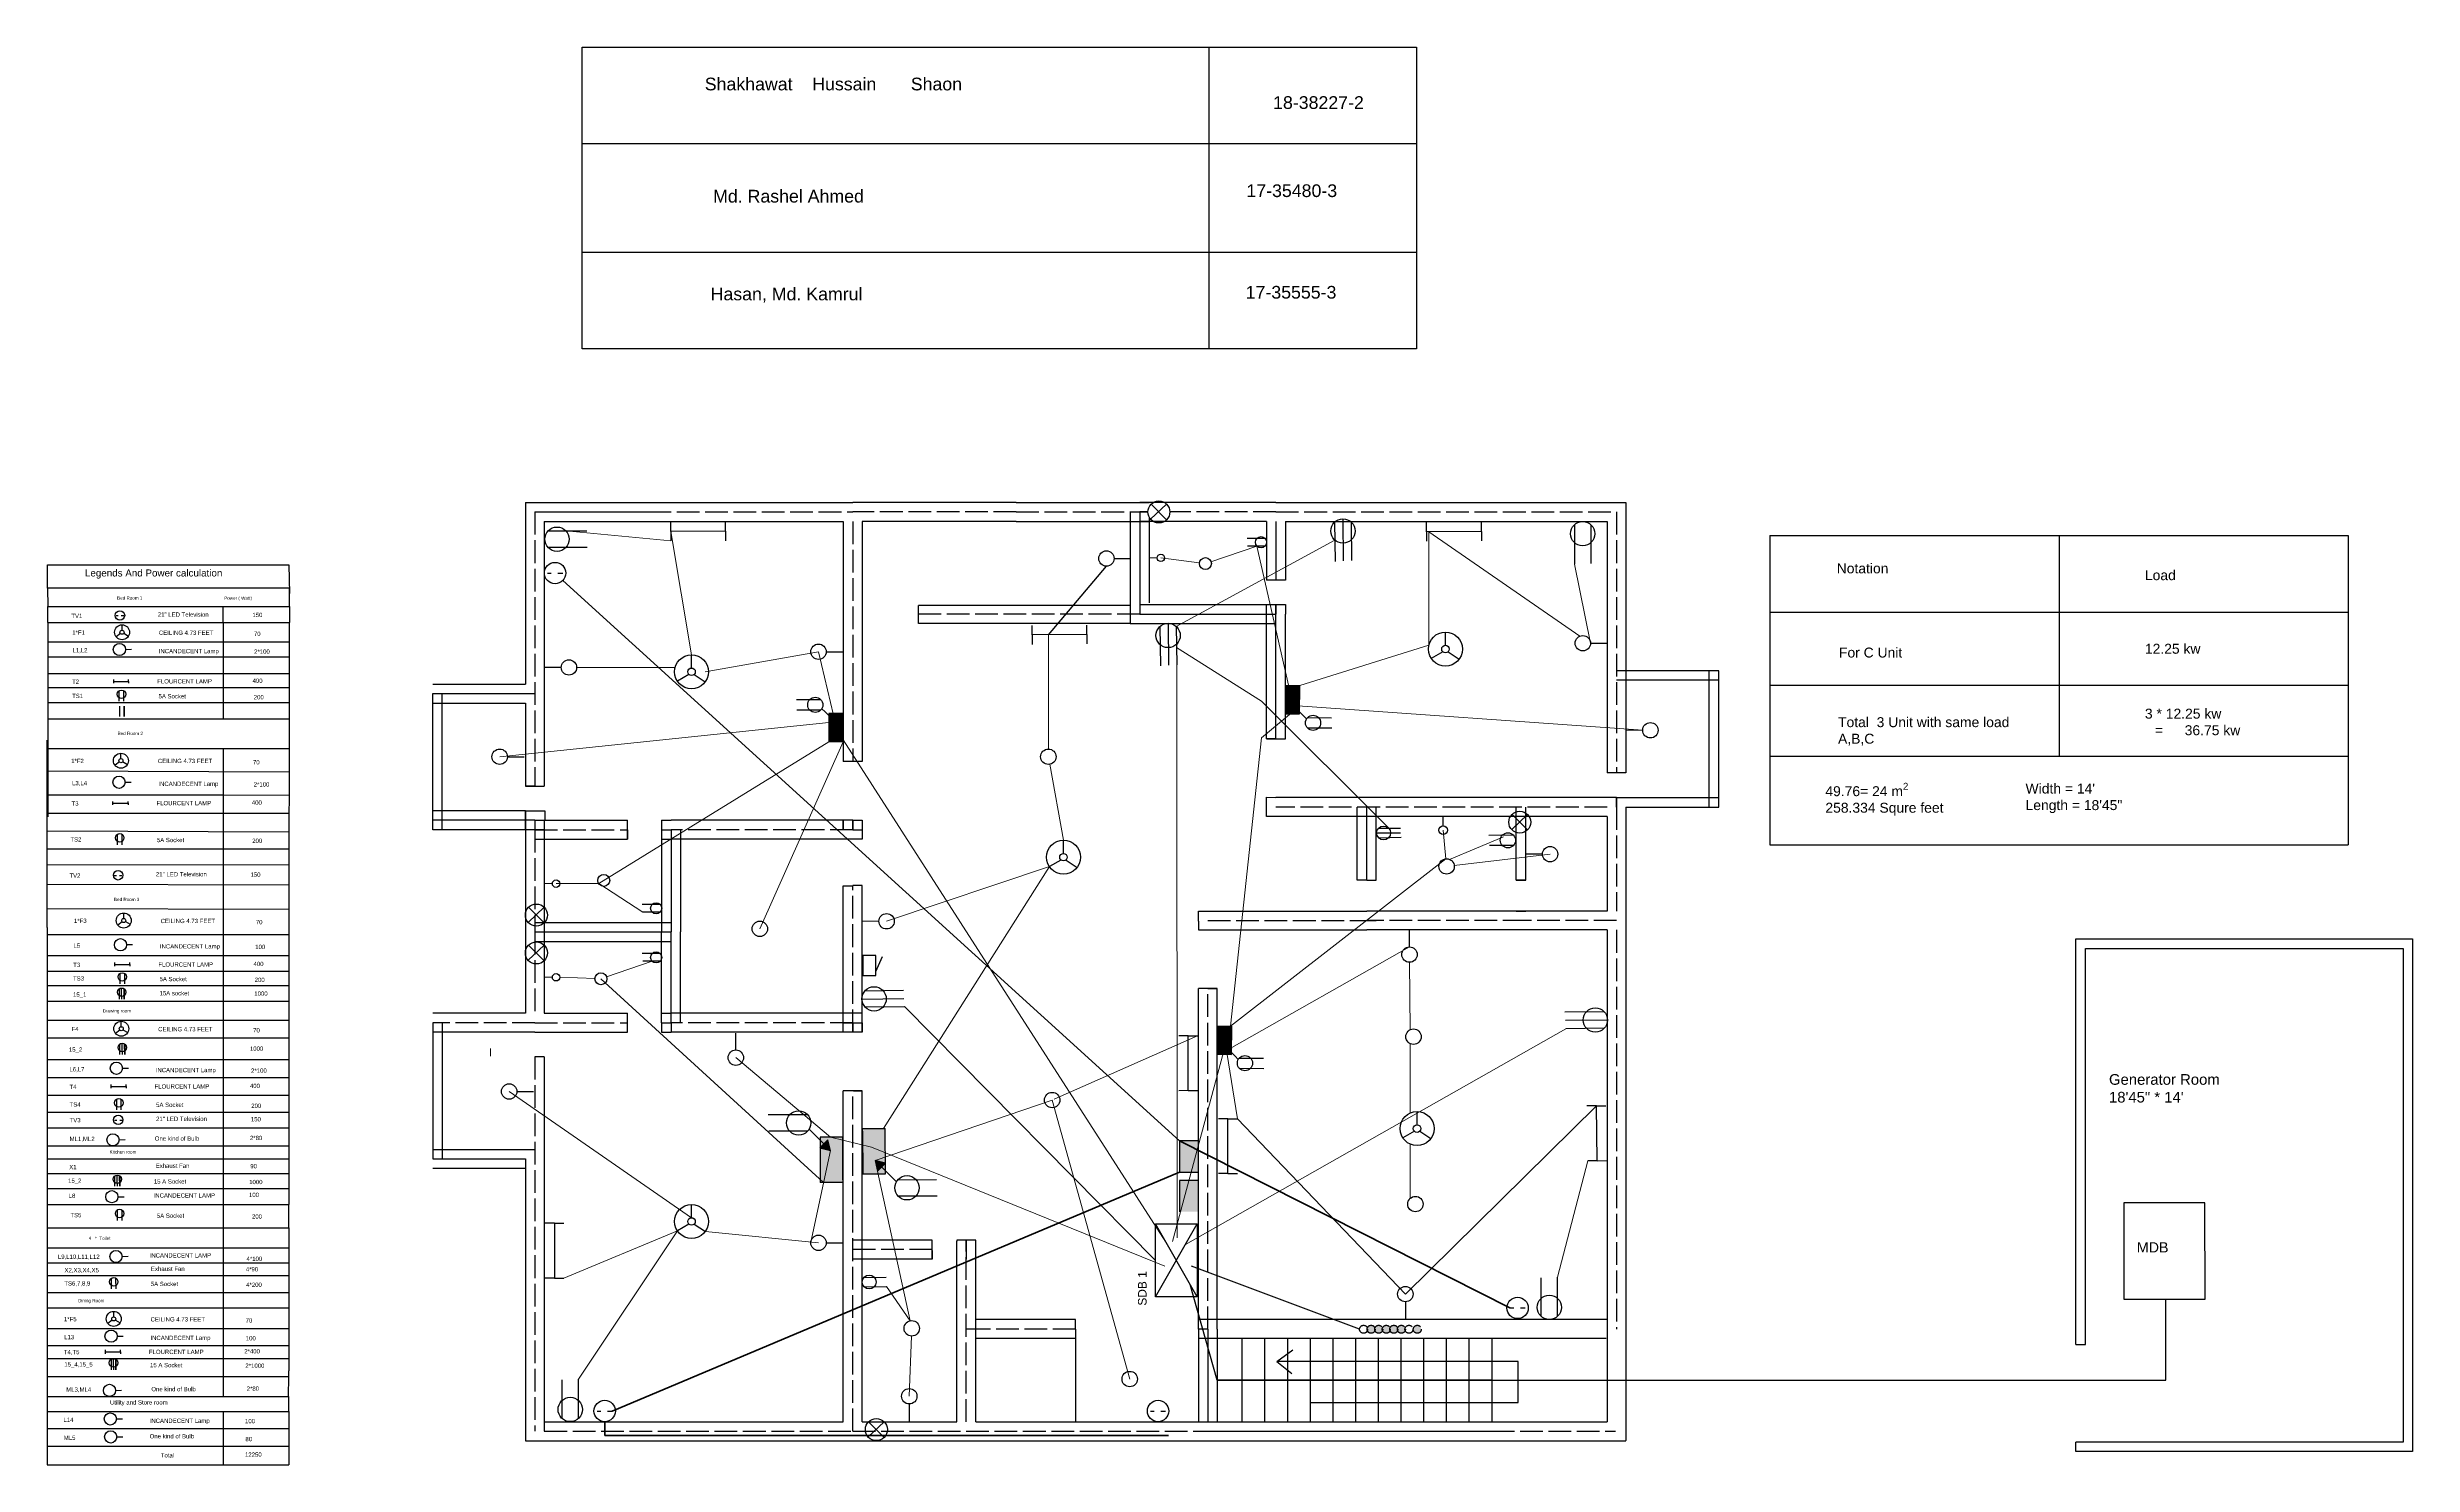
# Model space of a CAD drawing. Header units: inches. Extents: x 391 to 1641, y 213 to 963.
import ezdxf

# ---------------------------------------------------------------- set-up
doc = ezdxf.new("R2010")
doc.units = ezdxf.units.IN
doc.header["$MEASUREMENT"] = 0
doc.linetypes.add('ACAD_ISO02W100', pattern=[15, 12, -3])
doc.linetypes.add('ACAD_ISO11W100', pattern=[33, 12, -3, 12, -3, 0, -3])
for name, color, linetype, lineweight in [('cable tv and telephone wiring', 141, 'Continuous', 50), ('Heavy load wiring', 2, 'Continuous', 5), ('Layer5', 161, 'ACAD_ISO11W100', 30), ('Light load wiring', 1, 'Continuous', 5), ('SDB-SB wiring', 5, 'Continuous', 5)]:
    doc.layers.add(name, color=color, linetype=linetype, lineweight=lineweight)
doc.styles.get("Standard").update_dxf_attribs({"font": 'arial.ttf'})

msp = doc.modelspace()

# ---------------------------------------------------------------- hatches: boundary and pattern name
at = {"true_color": 0x939598}
h = msp.add_hatch(color=252, dxfattribs=at)
h.dxf.hatch_style = 1
h.paths.add_polyline_path([(1045.2, 610.2), (1052.7, 610.1), (1052.8, 625.1), (1052.2, 625.1), (1045.3, 625.2), (1045.3, 624.2)])
at = {"true_color": 0x000000}
h = msp.add_hatch(color=18, dxfattribs=at)
h.dxf.hatch_style = 1
h.paths.add_polyline_path([(1050.2, 611.1), (1052.8, 613.6), (1049.3, 614.6)])
h = msp.add_hatch(color=18, dxfattribs=at)
h.dxf.hatch_style = 1
h.paths.add_polyline_path([(806.3, 609.4), (803.8, 606.9), (807.3, 605.9)])
at = {"true_color": 0x939598}
h = msp.add_hatch(color=252, dxfattribs=at)
h.dxf.hatch_style = 1
h.paths.add_polyline_path([(811.3, 610.4), (803.9, 610.3), (803.9, 595.4), (804.6, 595.4), (811.4, 595.4), (811.4, 596.4)])
h = msp.add_hatch(color=252, dxfattribs=at)
h.dxf.hatch_style = 1
h.paths.add_polyline_path([(1009.2, 430.2), (1016.7, 430.1), (1016.8, 445.1), (1016.2, 445.1), (1009.3, 445.2), (1009.3, 444.2)])
at = {"true_color": 0x000000}
h = msp.add_hatch(color=18, dxfattribs=at)
h.dxf.hatch_style = 1
h.paths.add_polyline_path([(1014.2, 431.1), (1016.8, 433.6), (1013.3, 434.6)])
at = {"true_color": 0x939598}
h = msp.add_hatch(color=252, dxfattribs=at)
h.dxf.hatch_style = 1
h.paths.add_polyline_path([(821.8, 367), (833.8, 367), (833.7, 391), (832.7, 391), (821.7, 391), (821.7, 389.5)])
at = {"true_color": 0x000000}
h = msp.add_hatch(color=18, dxfattribs=at)
h.dxf.hatch_style = 1
h.paths.add_polyline_path([(799.2, 380.8), (804.8, 379.4), (803.3, 384.9)])
at = {"true_color": 0x939598}
h = msp.add_hatch(color=252, dxfattribs=at)
h.dxf.hatch_style = 1
h.paths.add_polyline_path([(811.3, 386.4), (799.3, 386.4), (799.3, 362.4), (800.3, 362.4), (811.3, 362.4), (811.3, 363.9)])
at = {"true_color": 0x7aafdf}
h = msp.add_hatch(color=143, dxfattribs=at)
h.dxf.hatch_style = 1
h.paths.add_polyline_path([(999.3, 384.4), (989.3, 384.4), (989.3, 367.9), (999.3, 367.9)])
at = {"true_color": 0x000000}
h = msp.add_hatch(color=18, dxfattribs=at)
h.dxf.hatch_style = 1
h.paths.add_polyline_path([(833.9, 372.6), (828.3, 374.1), (829.8, 368.5)])
at = {"true_color": 0x727430}
h = msp.add_hatch(color=67, dxfattribs=at)
h.dxf.hatch_style = 1
h.paths.add_polyline_path([(989.3, 346.9), (999.3, 346.9), (999.3, 363.4), (989.3, 363.4)])
at = {"layer": 'Layer5', "true_color": 0xf8991e}
h = msp.add_hatch(color=30, dxfattribs=at)
h.dxf.hatch_style = 1
h.paths.add_polyline_path([(1092.6, 284.8, -0.843039), (1088.5, 284.1, -0.843039), (1084.4, 284.8, -0.843039), (1088.5, 285.5, -0.843039)], flags=16)
h.paths.add_polyline_path([(1084.4, 284.8, -0.843039), (1088.5, 285.5, -0.707107), (1092.5, 285.5, -0.843039), (1096.6, 284.8, -0.843039), (1092.5, 284.1, -0.707107), (1088.5, 284.1, -0.843039)])
h.paths.add_polyline_path([(1092.5, 284.1, -0.843039), (1088.4, 284.8, -0.843039), (1092.5, 285.5, -0.707107), (1096.5, 285.5, -0.843039), (1100.6, 284.8, -0.843039), (1096.5, 284.1, -0.707107)])
h.paths.add_polyline_path([(1092.4, 284.8, -0.843039), (1096.5, 285.5, -0.707107), (1100.5, 285.5, -0.843039), (1104.6, 284.8, -0.843039), (1100.5, 284.1, -0.707107), (1096.5, 284.1, -0.843039)])
h.paths.add_polyline_path([(1108.6, 284.8, -0.843039), (1104.5, 284.1, -0.707107), (1100.5, 284.1, -0.843039), (1096.4, 284.8, -0.843039), (1100.5, 285.5, -0.707107), (1104.5, 285.5, -0.843039)])
h.paths.add_polyline_path([(1100.4, 284.8, -0.843039), (1104.5, 285.5, -0.707107), (1108.5, 285.5, -0.843039), (1112.6, 284.8, -0.843039), (1108.5, 284.1, -0.707107), (1104.5, 284.1, -0.843039)])
h.paths.add_polyline_path([(1104.4, 284.8, -0.843039), (1108.5, 285.5, -0.843039), (1112.6, 284.8, -0.843039), (1108.5, 284.1, -0.843039)], flags=16)
h.paths.add_polyline_path([(1112.8, 284.8, 1), (1117, 284.8, 1)])

# ---------------------------------------------------------------- linework, layer by layer
at = {"color": 85, "true_color": 0x58ba48}
for p, q in [((673.5, 803.2), (673.5, 962.6)), ((1114.5, 962.6), (1114.5, 803.2)), ((1114.5, 803.2), (673.5, 803.2))]:
    msp.add_line(p, q, dxfattribs=at)
at = {"color": 3}
for p, q in [((673.5, 962.6), (1114.5, 962.6)), ((1004.8, 962.6), (1004.8, 803.2)), ((673.5, 911.7), (1114.5, 911.7)), ((673.5, 854.3), (1114.5, 854.3))]:
    msp.add_line(p, q, dxfattribs=at)
for p, q in [((643.5, 721.9), (643.5, 625.9)), ((643.5, 721.9), (816.5, 721.9)), ((648.5, 716.9), (720.5, 716.9)), ((902.9, 721.9), (816.5, 721.9)), ((902.9, 721.9), (973.2, 721.9)), ((902.9, 721.9), (973.2, 721.9)), ((963.2, 716.9), (963.2, 657.9)), ((1040.2, 721.9), (968.2, 721.9)), ((968.2, 716.9), (968.2, 668.9)), ((973.2, 714.1), (973.2, 668.9)), ((982.4, 721.1), (973.9, 713.1)), ((974.2, 721.1), (982.4, 712.8)), ((1040.2, 721.9), (1220.2, 721.9)), ((1040.2, 721.9), (1225.2, 721.9)), ((1075.5, 713.2), (1075.8, 691.1)), ((1225.2, 721.9), (1225.2, 578.9)), ((653.5, 711.9), (653.5, 571.9)), ((653.5, 711.9), (811.5, 711.9)), ((655.5, 706.9), (675.9, 706.9)), ((720.3, 706.6), (720.3, 711.6)), ((749.3, 706.7), (720.3, 706.6)), ((720.3, 706.6), (720.3, 701.6)), ((749.3, 706.7), (749.3, 711.7)), ((749.3, 706.7), (749.3, 701.7)), ((811.5, 711.9), (811.5, 584.9)), ((821.5, 711.9), (821.5, 584.9)), ((902.9, 711.9), (821.5, 711.9)), ((902.9, 711.9), (821.5, 711.9)), ((902.9, 711.9), (821.5, 711.9)), ((902.9, 711.9), (821.5, 711.9)), ((902.9, 711.9), (973.2, 711.9)), ((1035.2, 711.9), (968.2, 711.9)), ((1034.4, 702.9), (1024.9, 702.9)), ((1035.2, 711.9), (1035.2, 680.9)), ((1040.2, 711.9), (1040.2, 680.9)), ((1045.2, 711.9), (1045.2, 680.9)), ((1045.2, 711.9), (1215.2, 711.9)), ((1071.2, 711.5), (1071.5, 690.7)), ((1079.9, 711.6), (1080.1, 691.2)), ((1119.8, 706.4), (1119.8, 711.4)), ((1148.8, 706.6), (1119.8, 706.4)), ((1119.8, 706.4), (1119.8, 701.4)), ((1148.8, 706.6), (1148.8, 711.6)), ((1148.8, 706.6), (1148.8, 701.6)), ((1198, 710.1), (1198, 689.3)), ((1206.6, 710.1), (1206.7, 689.7)), ((1215.2, 711.9), (1215.2, 578.9)), ((1301.3, 704.4), (1606.9, 704.4)), ((1301.3, 704.4), (1301.3, 540.9)), ((1454.1, 704.4), (1454.1, 587.8)), ((1606.9, 704.4), (1606.9, 540.9)), ((390.9, 676.6), (390.9, 688.9)), ((390.9, 688.9), (518.4, 688.9)), ((518.4, 688.9), (518.8, 673.8)), ((655.4, 698.2), (676.2, 698.2)), ((954.7, 692.3), (963.5, 692.3)), ((977.4, 692.6), (973.2, 692.5)), ((1034.4, 698.9), (1025.1, 698.9)), ((518.8, 676.6), (390.9, 676.6)), ((390.9, 676.6), (391, 666.9)), ((518.8, 666.9), (518.8, 676.6)), ((655.2, 684.6), (657.2, 684.6)), ((660.7, 684.6), (663.2, 684.6)), ((1040.2, 680.9), (1035.2, 680.9)), ((1040.2, 680.9), (1040.2, 680.9)), ((1040.2, 680.9), (1040.2, 680.9)), ((1045.2, 680.9), (1040.2, 680.9)), ((391, 658.5), (391, 666.9)), ((391, 666.9), (518.8, 666.9)), ((483.8, 658.5), (483.8, 666.9)), ((518.8, 666.9), (518.8, 658.5)), ((963.2, 667.4), (851.3, 667.4)), ((851.3, 662.9), (851.3, 667.4)), ((851.3, 657.9), (851.3, 662.9)), ((968.2, 668.9), (968.2, 662.9)), ((968.2, 667.9), (1035.2, 667.9)), ((968.2, 667.9), (1035.2, 667.9)), ((968.2, 662.9), (1040.2, 662.9)), ((1035.2, 662.9), (1035.2, 667.9)), ((1035.2, 667.9), (1045.2, 667.9)), ((1035.2, 596.9), (1035.2, 662.9)), ((1035.2, 596.9), (1035.2, 662.9)), ((1040.2, 667.9), (1040.2, 662.9)), ((1040.2, 662.9), (1040.2, 667.9)), ((1040.2, 596.9), (1040.2, 662.9)), ((1045.2, 667.9), (1045.2, 662.9)), ((1045.2, 596.9), (1045.2, 662.9)), ((1301.3, 664), (1606.9, 664)), ((391, 658.5), (518.7, 658.5)), ((391, 658.5), (391, 559.7)), ((427.2, 662.1), (428.3, 662.1)), ((429.4, 652.7), (427.2, 650.9)), ((429.9, 662.1), (431.2, 662.1)), ((430.3, 654.4), (430.3, 657.3)), ((431.2, 652.8), (433.7, 651.3)), ((483.8, 658.5), (483.8, 607.4)), ((518.7, 658.5), (518.7, 585.7)), ((963.2, 657.9), (851.3, 657.9)), ((911.3, 651.9), (911.3, 656.9)), ((940.3, 652.1), (911.3, 651.9)), ((911.3, 651.9), (911.3, 646.9)), ((940.3, 652.1), (940.3, 657.1)), ((940.3, 652.1), (940.3, 647.1)), ((963.2, 657.9), (1040.2, 657.9)), ((978.9, 656.3), (979.1, 635.5)), ((983.2, 658), (983.4, 635.9)), ((987.5, 656.4), (987.8, 636)), ((1129.8, 646.4), (1129.8, 653.4)), ((391, 648.3), (518.7, 648.3)), ((518.7, 640.1), (391, 640.1)), ((391, 640.1), (391, 631.5)), ((432.1, 644.2), (435.3, 644.3)), ((731.3, 634.4), (731.3, 641.4)), ((802.4, 643), (811.3, 643)), ((1128.4, 643), (1122.3, 639.5)), ((1131.2, 643), (1137, 639.1)), ((1206.4, 647.5), (1215.3, 647.5)), ((391, 631.5), (518.7, 631.5)), ((425.9, 626.4), (425.9, 628.3)), ((425.9, 627.3), (433.8, 627.3)), ((433.8, 627.3), (433.8, 628.3)), ((433.8, 627.3), (433.8, 626.4)), ((594.5, 625.9), (643.5, 625.9)), ((662.4, 634.7), (653.6, 634.6)), ((729.9, 631), (723.8, 627.5)), ((732.7, 631), (738.5, 627.1)), ((1045.3, 624.2), (1045.3, 625.2)), ((1045.3, 625.2), (1052.2, 625.1)), ((1052.2, 625.1), (1052.8, 625.1)), ((1274.2, 632.9), (1220.2, 632.9)), ((1274.2, 627.9), (1220.2, 627.9)), ((1269.2, 560.9), (1269.2, 632.9)), ((1274.2, 560.9), (1274.2, 632.9)), ((1301.3, 625.3), (1606.9, 625.3)), ((518.7, 623.9), (391, 623.9)), ((391, 623.9), (391, 616.2)), ((391, 616.2), (518.7, 616.2)), ((428.6, 622.3), (428.6, 616.9)), ((428.9, 614.3), (428.9, 608.8)), ((431.2, 622.4), (431.3, 622.4)), ((431.3, 616.9), (431.2, 622.4)), ((431.5, 614.3), (431.5, 608.8)), ((431.5, 608.8), (431.5, 614.3)), ((518.7, 616.2), (518.7, 607.4)), ((594.5, 548.9), (594.5, 620.9)), ((594.5, 620.9), (648.5, 620.9)), ((594.5, 615.9), (643.5, 615.9)), ((599.5, 548.9), (599.5, 620.9)), ((643.5, 615.9), (643.5, 571.9)), ((799.7, 617.6), (786.7, 617.6)), ((801.9, 611.3), (800.2, 612.9)), ((1045.3, 624.2), (1045.2, 610.2)), ((1052.7, 610.1), (1052.8, 625.1)), ((518.7, 607.4), (391, 607.4)), ((391, 607.4), (391, 599.4)), ((799.7, 612.2), (786.9, 612.2)), ((805.1, 608.1), (801.9, 611.3)), ((811.3, 610.4), (803.9, 610.3)), ((803.9, 610.3), (803.9, 595.4)), ((811.4, 596.4), (811.3, 610.4)), ((1045.2, 610.2), (1052.7, 610.1)), ((1051.5, 612.4), (1054.7, 609.2)), ((1054.7, 609.2), (1056.3, 607.5)), ((1056.8, 602.8), (1069.8, 602.7)), ((1056.9, 608.2), (1069.6, 608.1)), ((1234.1, 601.5), (1225.2, 601.4)), ((390.8, 497.3), (390.8, 596.2)), ((518.7, 591.6), (391, 591.6)), ((391, 591.6), (391, 583)), ((429.7, 586.5), (429.7, 589.4)), ((483.8, 591.6), (483.8, 555.8)), ((804.6, 595.4), (803.9, 595.4)), ((811.4, 595.4), (804.6, 595.4)), ((811.4, 596.4), (811.4, 595.4)), ((1040.2, 596.9), (1035.2, 596.9)), ((1035.2, 596.9), (1045.2, 596.9)), ((1301.3, 587.8), (1606.9, 587.8)), ((391, 580), (518.6, 579.6)), ((428.9, 584.8), (426.6, 583)), ((430.6, 584.9), (433.1, 583.4)), ((518.7, 585.7), (518.5, 537.1)), ((633.9, 587.5), (642.8, 587.5)), ((821.5, 584.9), (811.5, 584.9)), ((1220.2, 578.9), (1215.2, 578.9)), ((1220.2, 578.9), (1220.2, 578.9)), ((1225.2, 578.9), (1220.2, 578.9)), ((1225.2, 578.9), (1225.2, 578.9)), ((391, 572.7), (391, 566)), ((391, 567.3), (483.8, 567.3)), ((425.5, 562), (425.5, 563.9)), ((425.5, 563), (433.5, 563)), ((431.9, 574.1), (435.1, 574.1)), ((433.5, 563), (433.5, 563.9)), ((433.5, 563), (433.5, 562)), ((483.8, 567.3), (518.6, 567.2)), ((648.5, 571.9), (643.5, 571.9)), ((643.5, 571.9), (653.5, 571.9)), ((648.5, 571.9), (648.5, 571.9)), ((1035.2, 555.9), (1035.2, 566.1)), ((1035.2, 566.1), (1040.2, 565.9)), ((1220.2, 565.9), (1040.2, 565.9)), ((1220.2, 565.9), (1220.2, 560.9)), ((1220.2, 565.9), (1274.2, 565.9)), ((1220.2, 560.9), (1220.2, 565.9)), ((1220.2, 560.9), (1220.2, 565.9)), ((391, 559.7), (391, 555.8)), ((391, 557.7), (483.8, 557.7)), ((483.8, 557.7), (518.6, 557.6)), ((483.8, 555.8), (483.8, 530.4)), ((643.5, 558.9), (594.5, 558.9)), ((648.5, 553.9), (594.5, 553.9)), ((643.5, 558.9), (643.5, 548.9)), ((643.5, 548.9), (643.5, 558.9)), ((643.5, 558.9), (653.7, 558.9)), ((648.5, 553.9), (648.5, 548.9)), ((648.5, 553.9), (697.5, 553.9)), ((653.5, 553.9), (653.5, 548.9)), ((653.5, 553.9), (653.5, 548.9)), ((653.7, 558.9), (653.7, 553.9)), ((697.5, 548.9), (697.5, 553.9)), ((715.5, 553.9), (720.5, 553.9)), ((715.5, 553.9), (715.5, 553.9)), ((715.5, 553.9), (715.5, 548.9)), ((816.5, 553.9), (720.5, 553.9)), ((811.5, 553.9), (811.5, 548.9)), ((811.5, 553.9), (811.5, 548.9)), ((811.5, 548.9), (811.5, 553.9)), ((816.5, 553.9), (816.5, 548.9)), ((816.5, 548.9), (816.5, 553.9)), ((816.5, 548.9), (816.5, 553.9)), ((816.5, 553.9), (821.5, 553.9)), ((821.5, 553.9), (821.5, 548.9)), ((1215.2, 555.9), (1035.2, 555.9)), ((1083.2, 522.2), (1083.2, 560.9)), ((1088.2, 522.2), (1088.2, 560.9)), ((1093.2, 522.2), (1093.2, 560.9)), ((1128.6, 550.9), (1128.6, 555.8)), ((1173.2, 557), (1164.8, 549)), ((1165, 557), (1173.2, 548.8)), ((1167.2, 522.2), (1167.2, 560.9)), ((1172.2, 522.2), (1172.2, 560.9)), ((1215.2, 555.9), (1215.2, 505.9)), ((1225.2, 560.9), (1225.2, 500.9)), ((1225.2, 560.9), (1274.2, 560.9)), ((390.8, 548.3), (518.5, 547.8)), ((518.5, 538.7), (390.8, 538.7)), ((427.7, 546.4), (427.7, 540.9)), ((430.3, 546.4), (430.4, 546.4)), ((430.4, 540.9), (430.3, 546.4)), ((648.5, 548.9), (594.5, 548.9)), ((643.5, 548.9), (643.5, 494.9)), ((648.5, 548.9), (643.5, 548.9)), ((653.5, 548.9), (648.5, 548.9)), ((648.5, 543.9), (697.5, 543.9)), ((653.5, 548.9), (653.5, 494.9)), ((697.5, 548.9), (697.5, 548.9)), ((697.5, 548.9), (697.5, 543.9)), ((697.5, 543.9), (697.5, 548.9)), ((715.5, 548.9), (720.5, 548.9)), ((715.5, 548.9), (715.5, 494.9)), ((715.5, 548.9), (715.5, 543.9)), ((715.5, 543.9), (720.5, 543.9)), ((720.5, 548.9), (720.5, 494.9)), ((821.5, 543.9), (720.5, 543.9)), ((725.5, 548.9), (725.5, 494.9)), ((816.5, 548.9), (821.5, 548.9)), ((821.5, 548.9), (821.5, 543.9)), ((927.9, 536.4), (927.9, 543.4)), ((1093.5, 547.2), (1106.1, 547.3)), ((1094.4, 549.7), (1106, 549.8)), ((1094.4, 544.7), (1106.3, 544.9)), ((1165.8, 546), (1152.8, 545.9)), ((1165.8, 540.6), (1153.1, 540.5)), ((1301.3, 540.9), (1606.9, 540.9)), ((390.8, 530.6), (518.5, 530.3)), ((483.8, 530.4), (483.8, 481.2)), ((518.5, 537.1), (518.4, 493.5)), ((926.5, 532.9), (920.5, 529.4)), ((929.4, 532.9), (935.2, 529)), ((1088.2, 522.2), (1088.2, 530.9)), ((1181.1, 536), (1172.2, 535.9)), ((390.8, 520.1), (518.4, 519.8)), ((426.2, 524.7), (427.3, 524.7)), ((428.9, 524.7), (430.2, 524.7)), ((657.8, 520.4), (653.5, 520.3)), ((811.5, 446.9), (811.5, 519.3)), ((811.5, 519.3), (816.5, 519.3)), ((821.5, 519.4), (816.5, 519.4)), ((821.5, 451.9), (821.5, 519.4)), ((1088.2, 522.2), (1083.2, 522.2)), ((1088.2, 522.2), (1088.2, 522.2)), ((1088.2, 522.2), (1093.2, 522.2)), ((1167.2, 522.2), (1172.2, 522.2)), ((1172.2, 522.2), (1167.2, 522.2)), ((390.8, 507.2), (518.4, 506.9)), ((430.4, 500.2), (428.1, 498.4)), ((431.2, 502), (431.2, 504.9)), ((432.2, 500.3), (434.6, 498.9)), ((653.5, 507.9), (645, 499.9)), ((645.2, 507.9), (653.5, 499.6)), ((714.8, 509.4), (705.3, 509.4)), ((714.8, 505.4), (705.5, 505.4)), ((830.4, 500.5), (821.5, 500.4)), ((999.2, 500.6), (999.2, 505.9)), ((999.2, 505.9), (1088.2, 505.9)), ((999.2, 500.6), (999.2, 495.9)), ((1083.2, 500.9), (1093.2, 500.9)), ((1172.2, 505.9), (1088.2, 505.9)), ((1167.2, 505.9), (1172.2, 505.9)), ((1215.2, 505.9), (1172.2, 505.9)), ((1225.2, 500.9), (1225.2, 284.9)), ((390.8, 497.3), (390.8, 493.5)), ((390.8, 493.5), (518.4, 493.5)), ((390.8, 493.5), (390.8, 454.8)), ((432.7, 488.2), (435.9, 488.2)), ((518.4, 493.5), (518.4, 439.4)), ((643.5, 494.9), (643.5, 451.9)), ((653.5, 487.9), (645, 479.9)), ((645.2, 487.9), (653.5, 479.6)), ((648.5, 499.9), (720.5, 499.9)), ((648.5, 494.9), (720.5, 494.9)), ((648.5, 489.9), (720.5, 489.9)), ((653.5, 494.9), (653.5, 451.9)), ((715.5, 446.9), (715.5, 494.9)), ((720.5, 446.9), (720.5, 494.9)), ((725.5, 446.9), (725.5, 494.9)), ((999.2, 495.9), (1004.2, 495.9)), ((1004.2, 495.9), (1088.2, 495.9)), ((1172.2, 495.9), (1088.2, 495.9)), ((1110.8, 487), (1110.7, 495.9)), ((1215.2, 495.9), (1172.2, 495.9)), ((1215.2, 495.9), (1215.2, 284.9)), ((1463, 491.2), (1641, 491.2)), ((1463, 276.8), (1463, 491.2)), ((1641, 491.2), (1641, 270.2)), ((390.8, 482.5), (518.4, 482.5)), ((426.5, 476.7), (426.5, 478.7)), ((426.5, 477.7), (434.4, 477.7)), ((434.4, 477.7), (434.4, 478.7)), ((434.4, 477.7), (434.4, 476.7)), ((483.8, 481.2), (483.8, 440.4)), ((714.8, 483.4), (705.3, 483.4)), ((714.8, 479.4), (705.5, 479.4)), ((821.8, 482.4), (821.8, 471.9)), ((828.8, 482.4), (821.8, 482.4)), ((828.8, 471.9), (828.8, 482.4)), ((828.8, 473.9), (832.3, 481.9)), ((1468, 486.2), (1636, 486.2)), ((1468, 276.8), (1468, 486.2)), ((1636, 486.2), (1636, 270.2)), ((390.8, 474.1), (518.4, 474.1)), ((390.8, 466.6), (518.4, 466.5)), ((428.8, 464.8), (428.8, 459.4)), ((429.1, 472.9), (429.1, 467.4)), ((430.1, 460.8), (430.1, 465.3)), ((431.4, 464.9), (431.4, 459.4)), ((431.4, 459.4), (431.4, 464.9)), ((431.7, 472.9), (431.7, 472.9)), ((431.7, 467.4), (431.7, 472.9)), ((657.8, 470.9), (653.5, 470.8)), ((821.8, 471.9), (828.8, 471.9)), ((823, 463.8), (843.4, 464)), ((999.2, 284.9), (999.2, 464.9)), ((1009.2, 464.9), (999.2, 464.9)), ((1004.2, 464.9), (1004.2, 464.9)), ((1004.2, 464.9), (1009.2, 464.9)), ((1009.2, 284.9), (1009.2, 464.9)), ((390.8, 458.2), (518.4, 458.2)), ((390.8, 454.8), (390.8, 435.7)), ((430.1, 460.8), (430.1, 459.3)), ((643.5, 451.9), (594.5, 451.9)), ((653.5, 451.9), (697.5, 451.9)), ((697.5, 446.9), (697.5, 451.9)), ((715.5, 451.9), (720.5, 451.9)), ((715.5, 451.9), (720.5, 451.9)), ((821.5, 451.9), (720.5, 451.9)), ((821.4, 459.4), (843.5, 459.7)), ((821.5, 441.9), (821.5, 451.9)), ((823.1, 455.2), (843.9, 455.4)), ((1213.7, 452.6), (1192.9, 452.4)), ((390.8, 448.2), (518.4, 448.2)), ((390.8, 438.9), (518.4, 438.9)), ((429.1, 443), (426.8, 441.2)), ((429.9, 444.8), (429.9, 447.7)), ((430.8, 443.1), (433.3, 441.7)), ((483.8, 440.4), (483.8, 388.3)), ((518.4, 439.4), (518.4, 387.3)), ((594.5, 446.9), (594.5, 374.9)), ((648.5, 441.9), (594.5, 441.9)), ((599.5, 446.9), (599.5, 374.9)), ((648.5, 446.9), (653.5, 446.9)), ((648.5, 441.9), (697.5, 441.9)), ((653.5, 446.9), (653.5, 446.9)), ((697.5, 441.9), (697.5, 446.9)), ((697.5, 441.9), (697.5, 441.9)), ((715.5, 446.9), (720.5, 446.9)), ((715.5, 446.9), (715.5, 441.9)), ((715.5, 441.9), (720.5, 441.9)), ((720.5, 446.9), (720.5, 441.9)), ((816.5, 441.9), (720.5, 441.9)), ((754.7, 432.5), (754.7, 441.4)), ((811.5, 441.9), (811.5, 446.9)), ((811.5, 441.9), (811.5, 446.9)), ((811.5, 446.9), (821.5, 446.9)), ((816.5, 441.9), (816.5, 446.9)), ((816.5, 446.9), (816.6, 441.8)), ((821.5, 441.9), (816.6, 441.8)), ((821.5, 446.9), (821.5, 441.9)), ((993.8, 440), (988.8, 439.9)), ((993.8, 411), (993.8, 440)), ((993.8, 440), (998.8, 440)), ((1009.3, 444.2), (1009.2, 430.2)), ((1009.3, 444.2), (1009.3, 445.2)), ((1009.3, 445.2), (1016.2, 445.1)), ((1016.2, 445.1), (1016.8, 445.1)), ((1016.7, 430.1), (1016.8, 445.1)), ((1215.4, 448.3), (1193.3, 448.1)), ((1213.8, 444), (1193.4, 443.7)), ((390.8, 435.7), (390.8, 386.2)), ((390.8, 427.5), (518.4, 427.5)), ((429, 435.6), (429, 430.1)), ((430.4, 431.6), (430.4, 436)), ((430.4, 431.6), (430.4, 430.1)), ((431.7, 430.1), (431.6, 435.6)), ((431.7, 435.6), (431.7, 430.1)), ((653.5, 428.9), (648.5, 428.9)), ((653.5, 428.9), (653.5, 230.9)), ((653.5, 428.9), (653.5, 428.9)), ((1009.2, 430.2), (1016.7, 430.1)), ((1015.5, 432.4), (1018.7, 429.2)), ((1018.7, 429.2), (1020.3, 427.5)), ((1020.9, 428.2), (1033.6, 428.1)), ((390.8, 418), (518.4, 418)), ((424.5, 412.2), (424.5, 414.2)), ((424.5, 413.2), (432.4, 413.2)), ((430.5, 422.8), (433.7, 422.8)), ((432.4, 413.2), (432.4, 414.2)), ((432.4, 413.2), (432.4, 412.2)), ((1020.8, 422.8), (1033.8, 422.7)), ((390.8, 408.6), (518.4, 408.6)), ((427.3, 406.3), (427.3, 400.9)), ((429.9, 406.3), (429.9, 406.3)), ((429.9, 400.8), (429.9, 406.3)), ((638.9, 410.5), (647.8, 410.5)), ((811.5, 235.9), (811.5, 410.9)), ((821.5, 410.9), (811.5, 410.9)), ((817, 410.9), (817, 410.9)), ((817, 410.9), (821.5, 410.9)), ((821.5, 235.9), (821.5, 410.9)), ((993.8, 411), (988.8, 410.9)), ((993.8, 411), (998.8, 411)), ((1209.6, 402.9), (1204.6, 402.9)), ((1209.6, 402.9), (1214.6, 403)), ((1210, 373.9), (1209.6, 402.9)), ((390.8, 399.6), (518.4, 399.6)), ((390.8, 391.3), (518.4, 391.3)), ((426.3, 395.4), (427.5, 395.4)), ((429.1, 395.4), (430.4, 395.4)), ((483.8, 388.3), (483.8, 374.5)), ((792.6, 398.2), (771.8, 398.2)), ((792.6, 389.5), (772.2, 389.5)), ((796.1, 388), (793.5, 390.6)), ((801.2, 382.9), (796.1, 388)), ((821.7, 389.5), (821.7, 391)), ((821.7, 391), (832.7, 391)), ((821.7, 389.5), (821.8, 367)), ((832.7, 391), (833.7, 391)), ((833.8, 367), (833.7, 391)), ((1014.8, 396.1), (1009.8, 396.1)), ((1014.8, 367.1), (1014.8, 396.1)), ((1014.8, 396.1), (1019.8, 396.1)), ((1113.4, 389.5), (1107.3, 386)), ((1114.8, 392.9), (1114.8, 399.9)), ((1116.2, 389.5), (1122, 385.6)), ((390.8, 386.2), (390.8, 350.8)), ((390.8, 381.8), (518.4, 381.8)), ((428.7, 385), (431.9, 385.1)), ((518.4, 387.3), (518.4, 350.8)), ((594.5, 379.9), (648.5, 379.9)), ((811.3, 386.4), (799.3, 386.4)), ((799.3, 386.4), (799.3, 362.4)), ((811.3, 363.9), (811.3, 386.4)), ((999.3, 384.4), (989.3, 384.4)), ((989.3, 384.4), (989.3, 367.9)), ((999.3, 367.9), (999.3, 384.4)), ((390.8, 375), (518.4, 375)), ((390.8, 367.1), (518.4, 367.1)), ((426.4, 365.9), (426.4, 360.4)), ((427.8, 361.9), (427.8, 366.3)), ((429.1, 360.4), (429, 365.9)), ((429.1, 365.9), (429.1, 360.4)), ((483.8, 374.5), (483.8, 327.4)), ((594.5, 374.9), (643.5, 374.9)), ((594.5, 369.9), (643.5, 369.9)), ((643.5, 374.9), (643.5, 225.9)), ((811.3, 363.9), (811.3, 362.4)), ((821.8, 367), (833.8, 367)), ((831.8, 370.6), (836.9, 365.5)), ((836.9, 365.5), (839.6, 362.8)), ((840.5, 363.9), (860.8, 364)), ((989.3, 367.9), (999.3, 367.9)), ((999.3, 363.4), (989.3, 363.4)), ((989.3, 363.4), (989.3, 346.9)), ((999.3, 346.9), (999.3, 363.4)), ((1014.8, 367.1), (1009.8, 367.1)), ((1014.8, 367.1), (1019.8, 367.1)), ((1210, 373.9), (1205, 373.9)), ((1210, 373.9), (1215, 374)), ((390.8, 359.3), (518.4, 359.3)), ((390.8, 350.8), (518.4, 350.8)), ((390.8, 350.8), (390.8, 338.5)), ((427.8, 361.9), (427.8, 360.4)), ((428.2, 354.9), (431.4, 354.9)), ((518.5, 338.5), (518.5, 350.8)), ((731.3, 343.8), (731.3, 350.8)), ((800.3, 362.4), (799.3, 362.4)), ((811.3, 362.4), (800.3, 362.4)), ((840.4, 355.3), (861.2, 355.3)), ((1531.1, 351.6), (1488.3, 351.6)), ((1488.3, 351.6), (1488.3, 300.7)), ((1531.4, 300.7), (1531.1, 351.6)), ((390.8, 338.5), (518.5, 338.5)), ((390.8, 338.5), (390.8, 327.8)), ((427.7, 347.8), (427.7, 342.3)), ((430.3, 347.8), (430.3, 347.8)), ((430.3, 342.3), (430.3, 347.8)), ((518.5, 338.5), (518.4, 327.8)), ((658.8, 340.9), (653.8, 340.9)), ((658.8, 340.9), (658.8, 311.9)), ((658.8, 340.9), (663.8, 340.9)), ((729.9, 340.4), (723.8, 336.8)), ((732.7, 340.4), (738.6, 336.5)), ((976.5, 302), (976.5, 340.5)), ((976.5, 340.5), (998.5, 340.5)), ((976.5, 302), (998.5, 340.5)), ((998.5, 302), (976.5, 340.5)), ((998.5, 340.5), (998.5, 302)), ((390.8, 327.8), (518.4, 327.8)), ((390.8, 327.8), (390.8, 326.4)), ((390.8, 326.4), (390.8, 306.5)), ((483.8, 327.4), (483.8, 307.3)), ((518.4, 328.8), (518.4, 307.1)), ((802.4, 330.5), (811.3, 330.5)), ((858.5, 331.9), (816.5, 331.9)), ((858.5, 326.9), (858.5, 331.9)), ((858.5, 321.9), (858.5, 326.9)), ((858.5, 326.4), (858.5, 326.4)), ((858.5, 326.4), (858.5, 321.9)), ((876.4, 331.9), (871.5, 331.9)), ((871.5, 331.9), (871.5, 331.4)), ((871.5, 326.8), (871.5, 331.4)), ((871.5, 235.9), (871.5, 326.9)), ((881.5, 331.9), (876.4, 331.9)), ((876.5, 326.9), (876.4, 331.9)), ((876.4, 331.9), (876.4, 326.9)), ((876.5, 326.9), (876.4, 326.9)), ((876.5, 326.9), (876.4, 326.9)), ((876.4, 326.9), (876.4, 321.9)), ((881.5, 235.9), (881.5, 331.9)), ((390.8, 320), (518.4, 320)), ((390.8, 313.2), (518.4, 313.2)), ((430.4, 323.3), (433.6, 323.4)), ((858.5, 321.9), (816.5, 321.9)), ((876.5, 321.9), (876.4, 321.9)), ((390.8, 306.5), (390.8, 296.1)), ((390.8, 304.2), (518.4, 304.2)), ((424.5, 311.7), (424.5, 306.2)), ((427.1, 311.7), (427.2, 311.7)), ((427.2, 306.2), (427.1, 311.7)), ((483.8, 307.3), (483.8, 295.1)), ((518.4, 307.1), (518.4, 262.9)), ((658.8, 311.9), (653.8, 311.9)), ((658.8, 311.9), (663.8, 311.9)), ((822.5, 312.2), (834.1, 312.4)), ((822.5, 307.3), (834.4, 307.4)), ((998.5, 302), (976.5, 302)), ((1180.4, 291.6), (1180.4, 312)), ((1189, 291.6), (1189, 312.4)), ((1488.3, 300.7), (1531.4, 300.7)), ((390.8, 296.1), (390.8, 259.8)), ((390.8, 296.1), (518.4, 296.1)), ((425, 289.6), (422.8, 287.8)), ((425.9, 291.4), (425.9, 294.3)), ((426.8, 289.7), (429.3, 288.3)), ((483.8, 295.1), (483.8, 261.7)), ((934.3, 289.9), (881.5, 289.9)), ((934.3, 284.9), (934.3, 289.9)), ((1004.2, 289.9), (999.2, 289.9)), ((1215.2, 289.9), (1004.2, 289.9)), ((1215.2, 289.9), (1004.2, 289.9)), ((1108.6, 299.4), (1108.6, 289.9)), ((1163.9, 296.1), (1165.9, 296.1)), ((1169.4, 296.1), (1171.9, 296.1)), ((390.8, 285.3), (518.4, 285.3)), ((390.8, 276.2), (518.4, 276.2)), ((427.7, 281.2), (430.9, 281.2)), ((881.5, 284.9), (876.5, 284.9)), ((934.3, 279.9), (881.5, 279.9)), ((934.3, 284.9), (934.3, 235.9)), ((999.2, 284.9), (999.2, 235.9)), ((1004.2, 284.9), (999.2, 284.9)), ((1004.2, 279.9), (999.2, 279.9)), ((1004.2, 284.9), (1004.2, 235.9)), ((1214.7, 279.9), (1004.2, 279.9)), ((1009.2, 284.9), (1009.2, 235.9)), ((1009.2, 284.9), (1009.2, 235.9)), ((1022.4, 235.9), (1022.4, 279.9)), ((1034.4, 235.9), (1034.4, 279.9)), ((1046.4, 235.9), (1046.4, 279.9)), ((1058.4, 235.9), (1058.4, 279.9)), ((1070.4, 235.9), (1070.4, 279.9)), ((1082.4, 235.9), (1082.4, 279.9)), ((1094.4, 235.9), (1094.4, 279.9)), ((1106.4, 235.9), (1106.4, 279.9)), ((1118.4, 235.9), (1118.4, 279.9)), ((1130.4, 235.9), (1130.4, 279.9)), ((1131.5, 280.2), (1131.5, 279.9)), ((1142.4, 235.9), (1142.4, 279.9)), ((1154.4, 235.9), (1154.4, 279.9)), ((1215.2, 284.9), (1215.2, 235.9)), ((1225.2, 284.9), (1225.2, 235.9)), ((1463, 276.8), (1468, 276.8)), ((390.8, 269.3), (518.4, 269.3)), ((421.5, 271.9), (421.5, 273.9)), ((421.5, 272.9), (429.4, 272.9)), ((424.5, 268.8), (424.5, 263.3)), ((425.8, 264.7), (425.8, 269.2)), ((425.8, 264.7), (425.8, 263.3)), ((427.1, 268.8), (427.1, 263.3)), ((427.1, 263.3), (427.1, 268.8)), ((429.4, 272.9), (429.4, 273.9)), ((429.4, 272.9), (429.4, 271.9)), ((518.4, 259.8), (518.4, 262.9)), ((1040.6, 267.7), (1049.1, 273.9)), ((1168.2, 267.7), (1040.6, 267.7)), ((1040.6, 267.7), (1048.6, 261.4)), ((1168.2, 246.1), (1168.2, 267.7)), ((1636, 270.2), (1636, 225.2)), ((1641, 270.2), (1641, 220.2)), ((390.8, 259.8), (518.4, 259.8)), ((390.8, 259.8), (390.8, 249.3)), ((426.9, 252.5), (430.1, 252.6)), ((483.8, 261.7), (483.8, 259.8)), ((483.8, 260.7), (483.8, 249.3)), ((518.3, 249.3), (518.4, 259.8)), ((662.9, 237.6), (662.9, 258)), ((671.5, 237.6), (671.5, 258.4)), ((1154.4, 257.9), (1009.2, 257.9)), ((390.8, 249.3), (518.3, 249.3)), ((390.8, 249.3), (390.8, 241.4)), ((390.8, 241.4), (518.5, 241.4)), ((390.8, 241.4), (390.8, 213.2)), ((483.8, 241.4), (483.8, 213.2)), ((518.3, 249.3), (518.3, 241.4)), ((518.5, 241.4), (518.5, 213.2)), ((681.4, 241.6), (683.4, 241.6)), ((686.9, 241.6), (689.4, 241.6)), ((846.4, 245.4), (846.4, 235.9)), ((973.9, 241.6), (975.9, 241.6)), ((979.4, 241.6), (981.9, 241.6)), ((1058.4, 246.1), (1168.2, 246.1)), ((390.8, 232.4), (518.5, 232.4)), ((427.4, 237.4), (430.6, 237.5)), ((427.5, 228), (430.7, 228)), ((643.5, 225.9), (816.5, 225.9)), ((653.5, 235.9), (811.5, 235.9)), ((816.5, 225.9), (876.5, 225.9)), ((821.5, 235.9), (871.5, 235.9)), ((833.1, 235.9), (824.7, 227.9)), ((824.9, 235.9), (833.1, 227.6)), ((876.5, 225.9), (1154.4, 225.9)), ((881.5, 235.9), (1154.4, 235.9)), ((881.5, 235.9), (1039.5, 235.9)), ((945.9, 235.9), (1103.9, 235.9)), ((1004.2, 235.9), (1215.2, 235.9)), ((1004.2, 225.9), (1224.7, 225.9)), ((1224.7, 225.9), (1225.2, 225.9)), ((1225.2, 235.9), (1225.2, 226)), ((1225.2, 226), (1225.2, 226)), ((1225.2, 225.9), (1225.2, 226)), ((1463, 220.2), (1463, 225.2)), ((1468, 225.2), (1463, 225.2)), ((1636, 225.2), (1468, 225.2)), ((390.8, 223), (518.5, 223)), ((390.8, 213.2), (518.5, 213.2)), ((1641, 220.2), (1463, 220.2))]:
    msp.add_line(p, q)
at = {"linetype": 'ACAD_ISO02W100'}
for p, q in [((648.5, 716.9), (648.5, 571.9)), ((648.5, 716.9), (816.5, 716.9)), ((902.9, 716.9), (816.5, 716.9)), ((902.9, 716.9), (972.5, 716.9)), ((972.5, 716.9), (968.2, 716.9)), ((1040.2, 716.9), (984.1, 716.9)), ((1040.2, 716.9), (1220.2, 716.9)), ((1220.2, 716.9), (1220.2, 578.9)), ((816.5, 711.9), (816.5, 584.9)), ((968.2, 662.9), (851.3, 662.9)), ((1215.2, 560.9), (1040.2, 560.9)), ((1220.2, 560.9), (1220.2, 505.9)), ((648.5, 548.9), (648.5, 494.9)), ((648.5, 548.9), (697.5, 548.9)), ((816.5, 548.9), (720.5, 548.9)), ((816.5, 441.9), (816.5, 519.4)), ((1004.2, 500.9), (1088.2, 500.9)), ((1172.2, 500.9), (1088.2, 500.9)), ((1220.2, 500.9), (1172.2, 500.9)), ((648.5, 494.9), (648.5, 451.9)), ((1220.2, 495.9), (1220.2, 284.9)), ((1004.2, 284.9), (1004.2, 464.9)), ((648.5, 446.9), (594.5, 446.9)), ((648.5, 446.9), (697.5, 446.9)), ((816.5, 446.9), (720.5, 446.9)), ((648.5, 428.9), (648.5, 230.9)), ((816.5, 230.9), (816.5, 410.9)), ((858.5, 326.9), (816.5, 326.9)), ((876.5, 235.9), (876.5, 326.9)), ((934.3, 284.9), (881.5, 284.9)), ((653.5, 230.9), (816.5, 230.9)), ((816.5, 230.9), (876.5, 230.9)), ((876.5, 230.9), (1154.4, 230.9)), ((1004.2, 230.9), (1219.7, 230.9))]:
    msp.add_line(p, q, dxfattribs=at)
at = {"color": 1}
msp.add_line((919.9, 652), (950.6, 688.2), dxfattribs=at)
at = {"color": 30, "true_color": 0xf8991e}
msp.add_line((1084.4, 284.8), (995.5, 318.2), dxfattribs=at)
at = {"color": 6}
for p, q in [((1009.2, 257.9), (994.8, 308.5)), ((1510.6, 257.9), (1510.6, 300.7)), ((1009.2, 257.9), (1510.6, 257.9))]:
    msp.add_line(p, q, dxfattribs=at)
for points in [[(1049.3, 614.6), (1050.2, 611.1), (1052.8, 613.6)], [(807.3, 605.9), (806.3, 609.4), (803.8, 606.9)], [(1013.3, 434.6), (1014.2, 431.1), (1016.8, 433.6)], [(804.8, 379.4), (803.3, 384.9), (799.2, 380.8)], [(828.3, 374.1), (829.8, 368.5), (833.9, 372.6)]]:
    msp.add_lwpolyline(points, close=True)
for centre, radius in [((978.3, 716.9), 5.83), ((1075.6, 706.8), 6.43), ((660.2, 702.5), 6.43), ((1032.3, 700.9), 2.94), ((1202.3, 705.4), 6.43), ((659.2, 684.6), 5.66), ((950.6, 692.3), 4.07), ((979.4, 692.6), 1.95), ((1002.9, 689.6), 3.15), ((429.2, 662.2), 2.49), ((430.3, 653.3), 3.97), ((430.3, 653.3), 1.08), ((983.2, 651.6), 6.43), ((1129.8, 644.4), 9), ((1202.4, 647.5), 4.07), ((428.9, 644.2), 3.22), ((666.5, 634.7), 4.07), ((731.3, 632.4), 9), ((798.4, 643), 4.07), ((1129.8, 644.4), 2), ((731.3, 632.4), 2), ((430, 620.5), 2.23), ((796.7, 614.9), 4.01), ((1059.8, 605.4), 4.01), ((1238.1, 601.5), 4.07), ((429.7, 585.4), 3.97), ((629.9, 587.5), 4.07), ((919.9, 587.5), 4.07), ((428.7, 574), 3.22), ((429.7, 585.4), 1.08), ((1097.1, 547.2), 3.67), ((1128.6, 548.7), 2.23), ((1169.1, 552.9), 5.83), ((429.1, 544.6), 2.23), ((927.9, 534.4), 9), ((1162.8, 543.3), 4.01), ((1185.1, 536), 4.07), ((428.2, 524.8), 2.49), ((684.9, 522.1), 3.15), ((927.9, 534.4), 2), ((1130.4, 529.5), 4.07), ((659.7, 520.4), 1.95), ((431.2, 500.9), 3.97), ((431.2, 500.9), 1.08), ((649.3, 503.8), 5.83), ((712.6, 507.4), 2.94), ((767.4, 496.5), 4.07), ((834.4, 500.5), 4.07), ((429.5, 488.1), 3.22), ((649.3, 483.8), 5.83), ((712.6, 481.4), 2.94), ((1110.8, 482.9), 4.07), ((430.1, 463), 2.23), ((430.4, 471.1), 2.23), ((659.7, 470.9), 1.95), ((683.4, 470.1), 3.15), ((827.8, 459.5), 6.43), ((1209, 448.3), 6.43), ((429.9, 443.7), 3.97), ((429.9, 443.7), 1.08), ((1112.9, 439.5), 4.07), ((427.3, 422.8), 3.22), ((430.4, 433.8), 2.23), ((754.7, 428.4), 4.07), ((1023.8, 425.5), 4.01), ((634.9, 410.5), 4.07), ((428.6, 404.5), 2.23), ((787.9, 393.9), 6.43), ((921.9, 406), 4.07), ((425.5, 385), 3.22), ((428.3, 395.5), 2.49), ((1114.8, 390.9), 9), ((1114.8, 390.9), 2), ((427.8, 364.1), 2.23), ((845.2, 359.6), 6.43), ((424.9, 354.9), 3.22), ((731.3, 341.8), 9), ((1113.9, 351), 4.07), ((429, 346), 2.23), ((731.3, 341.8), 2), ((427.1, 323.3), 3.22), ((798.4, 330.5), 4.07), ((825.2, 309.8), 3.67), ((425.9, 309.9), 2.23), ((1108.6, 303.4), 4.07), ((1167.9, 296.1), 5.66), ((1184.7, 296.4), 6.43), ((425.9, 290.3), 3.97), ((425.9, 290.3), 1.08), ((847.7, 285.3), 4.07), ((424.5, 281.2), 3.22), ((425.8, 267), 2.23), ((962.9, 258.5), 4.07), ((423.7, 252.5), 3.22), ((846.4, 249.4), 4.07), ((424.1, 237.4), 3.22), ((667.2, 242.4), 6.43), ((685.4, 241.6), 5.66), ((829, 231.8), 5.83), ((977.9, 241.6), 5.66), ((424.3, 227.9), 3.22)]:
    msp.add_circle(centre, radius)
at = {"layer": 'cable tv and telephone wiring'}
for p, q in [((989.3, 384.4), (663.2, 680.6)), ((989.3, 384.4), (1163.9, 296.1)), ((989.3, 367.9), (689.4, 241.6)), ((989.3, 367.9), (989.3, 367.9)), ((685.4, 235.9), (685.4, 230.9)), ((685.4, 235.9), (685.4, 230.9)), ((685.4, 235.9), (685.4, 235.9)), ((685.4, 235.9), (685.4, 230.9)), ((685.4, 235.9), (685.4, 228.6)), ((685.4, 228.6), (983.4, 228.6)), ((977.9, 230.9), (977.9, 230.9))]:
    msp.add_line(p, q, dxfattribs=at)
at = {"layer": 'Heavy load wiring'}
for p, q in [((987.5, 656.4), (1071.4, 702)), ((1032.6, 616.8), (987.7, 645.2)), ((987.8, 636), (988, 333.2)), ((1099.8, 549.7), (1032.6, 616.8)), ((843.9, 455.4), (976.5, 321.2)), ((1193.4, 443.7), (992.4, 329.7)), ((625, 433.2), (625, 433.2)), ((625, 433.2), (625, 429.2))]:
    msp.add_line(p, q, dxfattribs=at)
at = {"layer": 'Layer5'}
for centre in [(1086.5, 284.8), (1090.5, 284.8), (1094.5, 284.8), (1098.5, 284.8), (1102.5, 284.8), (1106.5, 284.8), (1110.5, 284.8), (1114.9, 284.8), (1114.9, 284.8)]:
    msp.add_circle(centre, 2.12, dxfattribs=at)
at = {"layer": 'Light load wiring'}
for p, q in [((664.9, 706.9), (720.3, 701.6)), ((731.3, 641.4), (720.3, 706.6)), ((1121, 646.4), (1121, 706.4)), ((1121, 706.4), (1200.9, 651.3)), ((979.4, 692.6), (999.7, 690)), ((1005.8, 690.6), (1030.1, 698.9)), ((1030.1, 698.9), (1049.3, 614.6)), ((1198, 689.3), (1206.4, 647.5)), ((919.9, 652), (919.9, 591.6)), ((738.5, 632.4), (798.4, 643)), ((798.4, 643), (806.3, 609.4)), ((1052.8, 625.1), (1121, 646.4)), ((670.6, 634.7), (722.6, 634.7)), ((1234.1, 601.5), (1049.3, 614.6)), ((629.9, 587.5), (807.3, 605.9)), ((682.3, 520.4), (803.9, 595.4)), ((767.4, 496.5), (811.4, 595.4)), ((927.9, 543.4), (920.6, 583.5)), ((1128.6, 548.7), (1130, 533.6)), ((1160.4, 545.2), (1132, 533.2)), ((832.7, 391), (920.5, 529.4)), ((834.4, 500.5), (920.5, 529.4)), ((1016.2, 445.1), (1130, 533.6)), ((1134.4, 530), (1185.1, 536)), ((659.7, 520.4), (682.3, 520.4)), ((705.5, 505.4), (682.3, 520.4)), ((686.4, 471.1), (710.5, 479.4)), ((1016.8, 433.7), (1110.8, 487)), ((1110.8, 478.9), (1111.1, 443.2)), ((661.7, 470.9), (680.3, 470.2)), ((683.4, 470.1), (801.1, 362.4)), ((923, 406.4), (998.8, 440)), ((754.7, 428.4), (804.8, 386.4)), ((1019.8, 396.1), (1014.2, 431.1)), ((1014.2, 431.1), (1019.8, 396.1)), ((1111.1, 435.8), (1111.1, 399.9)), ((634.9, 410.5), (731.3, 343.8)), ((921.9, 406), (828.3, 374.1)), ((962.9, 258.5), (921.9, 406)), ((1108.6, 303.4), (1209.6, 402.9)), ((1019.8, 396.1), (1108.6, 303.4)), ((1111.1, 399.9), (1111.1, 399.2)), ((794.3, 330.9), (804.8, 379.4)), ((1111.1, 382.7), (1111.1, 354.1)), ((846.8, 289.3), (828.3, 374.1)), ((1189, 312.4), (1205, 373.9)), ((663.8, 311.9), (723.8, 336.8)), ((671.5, 258.4), (723.8, 336.8)), ((738.6, 336.5), (798.4, 330.5)), ((834.4, 307.4), (846.8, 289.3)), ((846.4, 249.4), (847.6, 281.2))]:
    msp.add_line(p, q, dxfattribs=at)
at = {"layer": 'SDB-SB wiring'}
for p, q in [((1032.6, 597.5), (1052.7, 614.3)), ((811.4, 596.4), (982, 330.8)), ((1016.2, 445.1), (1032.6, 597.5)), ((1016.2, 445.1), (985.5, 331.2)), ((804.8, 386.4), (826.4, 381)), ((826.4, 381), (981.5, 318.2))]:
    msp.add_line(p, q, dxfattribs=at)

# ---------------------------------------------------------------- texts
at = {"color": 3, "attachment_point": 1}
for s, width, insert, char_height in [('Shakhawat    Hussain       Shaon', 165.223, (738.3, 946.5), 6.711), ('18-38227-2', 34.065, (1038.7, 936.7), 6.71), ('17-35480-3', 34.065, (1024.6, 890.1), 6.71), ('Md. Rashel Ahmed', 165.223, (742.7, 887.2), 6.711), ('Hasan, Md. Kamrul ', 165.223, (741.4, 835.5), 6.711), ('17-35555-3', 34.065, (1024.2, 836.4), 6.71)]:
    msp.add_mtext_dynamic_manual_height_columns(s, width=width, gutter_width=0.237, heights=[2.8], dxfattribs=dict(at, insert=insert, char_height=char_height))
at = {"attachment_point": 1}
for s, width, gutter_width, heights, insert, char_height in [('Notation', 68.624, 3.5, [0], (1336.6, 689.7), 5.25), ('Load', 68.624, 3.5, [0], (1499.5, 686.1), 5.25), ('TV1', 6.71, 5.68, [0], (403.5, 663.1), 2.27), ('Bed Room 1', 58.776, 2.46, [0], (427.7, 672.3), 1.72), ('21" LED Television', 31.044, 5.68, [0], (449.2, 663.8), 2.272), ('Power ( Watt)', 58.776, 2.46, [0], (484.3, 672.2), 1.72), ('150', 6.71, 5.68, [0], (499.2, 663.6), 2.27), ('1*F1', 6.71, 5.68, [0], (404, 654.3), 2.27), ('CEILING 4.73 FEET', 30.223, 5.68, [0], (449.8, 654.2), 2.272), ('70', 6.71, 5.68, [0], (500, 653.6), 2.27), ('L1,L2', 6.71, 5.68, [0], (404.1, 644.9), 2.27), ('INCANDECENT Lamp', 33.835, 5.68, [0], (449.7, 644.5), 2.272), ('2*100', 6.71, 5.68, [0], (500.1, 644.2), 2.27), ('For C Unit', 68.624, 3.5, [0], (1337.8, 645.2), 5.25), ('12.25 kw', 68.624, 3.5, [0], (1499.5, 647.2), 5.25), ('T2', 6.71, 5.68, [0], (403.9, 628.3), 2.27), ('FLOURCENT LAMP', 29.803, 5.68, [0], (448.9, 628.5), 2.272), ('400', 6.71, 5.68, [0], (499.3, 628.8), 2.27), ('TS1', 6.71, 5.68, [0], (403.9, 620.8), 2.27), ('5A Socket', 21.701, 5.68, [0], (449.6, 620.6), 2.27), ('200', 6.71, 5.68, [0], (499.9, 620.1), 2.27), ('3 * 12.25 kw\\P\\pxi-3,l4,t4;=^I36.75 kw', 68.624, 3.5, [0], (1499.5, 612.9), 5.254), ('Bed Room 2', 58.776, 2.46, [0], (428, 600.7), 1.72), ('Total  3 Unit with same load\\PA,B,C', 92.136, 3.5, [0], (1337.3, 608.4), 5.254), ('1*F2', 6.71, 5.68, [0], (403.4, 586.4), 2.27), ('CEILING 4.73 FEET', 30.223, 5.68, [0], (449.2, 586.4), 2.272), ('70', 6.71, 5.68, [0], (499.5, 585.7), 2.27), ('T3', 6.71, 5.68, [0], (403.6, 563.9), 2.27), ('L3,L4', 6.71, 5.68, [2.32], (403.9, 574.7), 2.27), ('FLOURCENT LAMP', 29.803, 5.68, [0], (448.5, 564.1), 2.272), ('INCANDECENT Lamp', 33.835, 5.68, [0], (449.5, 574.3), 2.272), ('400', 6.71, 5.68, [0], (498.9, 564.4), 2.27), ('2*100', 6.71, 5.68, [0], (499.9, 574), 2.27), ('\\A1;49.76= 24 m{\\H0.7x;\\S2^ ;}\\P258.334 Squre feet', 68.624, 3.5, [0], (1330.6, 573.7), 5.254), ('Width = 14\'\\PLength = 18\'45"', 68.624, 3.5, [0], (1436.4, 573.3), 5.254), ('TS2', 6.71, 5.68, [0], (403, 544.9), 2.27), ('5A Socket', 21.701, 5.68, [0], (448.7, 544.6), 2.27), ('200', 6.71, 5.68, [0], (499.1, 544.2), 2.27), ('TV2', 6.71, 5.68, [0], (402.5, 525.8), 2.27), ('21" LED Television', 31.044, 5.68, [0], (448.2, 526.5), 2.272), ('150', 6.71, 5.68, [0], (498.2, 526.3), 2.27), ('Bed Room 3', 58.776, 2.46, [0], (426.1, 512.9), 1.72), ('1*F3', 6.71, 5.68, [0], (404.9, 501.9), 2.27), ('CEILING 4.73 FEET', 30.223, 5.68, [0], (450.7, 501.8), 2.272), ('70', 6.71, 5.68, [0], (501, 501.2), 2.27), ('L5', 6.71, 5.68, [0], (404.6, 488.8), 2.27), ('INCANDECENT Lamp', 33.835, 5.68, [0], (450.3, 488.4), 2.272), ('100', 6.71, 5.68, [0], (500.7, 488.1), 2.27), ('T3', 6.71, 5.68, [0], (404.5, 478.6), 2.27), ('FLOURCENT LAMP', 29.803, 5.68, [0], (449.5, 478.8), 2.272), ('400', 6.71, 5.68, [0], (499.8, 479.1), 2.27), ('TS3', 6.71, 5.68, [0], (404.4, 471.4), 2.27), ('15_1', 6.71, 5.68, [0], (404.4, 462.9), 2.27), ('5A Socket', 21.701, 5.68, [0], (450.1, 471.1), 2.27), ('15A socket', 31.044, 5.68, [0], (450.1, 463.6), 2.27), ('1000', 6.71, 5.68, [0], (500.2, 463.4), 2.27), ('200', 6.71, 5.68, [0], (500.4, 470.7), 2.27), ('Drawing room', 58.776, 2.46, [0], (420.1, 454), 1.72), ('F4', 6.71, 5.68, [0], (403.6, 444.7), 2.27), ('CEILING 4.73 FEET', 30.223, 5.68, [0], (449.4, 444.6), 2.272), ('70', 6.71, 5.68, [0], (499.6, 444), 2.27), ('15_2', 6.71, 5.68, [0], (402.2, 433.8), 2.27), ('1000', 6.71, 5.68, [0], (497.9, 434.3), 2.27), ('T4', 6.71, 5.68, [0], (402.5, 414.1), 2.27), ('L6,L7', 6.71, 5.68, [0], (402.5, 423.4), 2.27), ('FLOURCENT LAMP', 29.803, 5.68, [0], (447.5, 414.3), 2.272), ('INCANDECENT Lamp', 33.835, 5.68, [0], (448.1, 423), 2.272), ('400', 6.71, 5.68, [0], (497.9, 414.6), 2.27), ('2*100', 6.71, 5.68, [0], (498.5, 422.7), 2.27), ('Generator Room\\P18\'45" * 14\'', 84.525, 4.69, [0], (1480.5, 419.7), 5.627), ('TS4', 6.71, 5.68, [0], (402.6, 404.8), 2.27), ('5A Socket', 21.701, 5.68, [0], (448.3, 404.6), 2.27), ('200', 6.71, 5.68, [0], (498.6, 404.1), 2.27), ('TV3', 6.71, 5.68, [0], (402.6, 396.5), 2.27), ('21" LED Television', 31.044, 5.68, [0], (448.3, 397.2), 2.272), ('150', 6.71, 5.68, [0], (498.4, 397), 2.27), ('ML1,ML2', 6.71, 5.68, [0], (402.6, 386.6), 2.27), ('Kitchen room', 58.776, 2.46, [0], (423.7, 379.4), 1.72), ('\\pxt11,13;One kind of Bulb', 33.131, 5.68, [0], (447.6, 386.8), 2.272), ('2*80', 6.71, 5.68, [0], (497.9, 387.1), 2.27), ('15_2', 6.71, 5.68, [0], (401.8, 364.5), 2.27), ('X1', 6.71, 5.68, [0], (402.4, 371.7), 2.27), ('15 A Socket', 19.988, 5.68, [0], (447.1, 364.1), 2.272), ('Exhaust Fan', 22.171, 5.68, [0], (448.1, 372.4), 2.272), ('1000', 6.71, 5.68, [0], (497.5, 363.8), 2.27), ('90', 6.71, 5.68, [0], (498.1, 372.2), 2.27), ('L8', 6.71, 5.68, [0], (402.1, 356.5), 2.27), ('\\pxt11,13;INCANDECENT LAMP', 33.131, 5.68, [0], (447, 356.7), 2.272), ('100', 6.71, 5.68, [0], (497.4, 357), 2.27), ('TS5', 6.71, 5.68, [0], (403, 346.3), 2.27), ('5A Socket', 21.701, 5.68, [0], (448.7, 346), 2.27), ('200', 6.71, 5.68, [0], (499, 345.6), 2.27), ('4   *  Toilet ', 58.776, 2.46, [0], (412.7, 333.8), 1.72), ('MDB', 29.631, 5.4, [0], (1495.2, 330.8), 5.4), ('L9,L10,L11,L12', 6.71, 5.68, [0], (396.4, 324.3), 2.272), ('X2,X3,X4,X5', 6.71, 5.68, [0], (399.9, 317.2), 2.272), ('\\pxt11,13;INCANDECENT LAMP', 33.131, 5.68, [0], (444.9, 325), 2.272), ('Exhaust Fan', 22.171, 5.68, [0], (445.6, 317.9), 2.272), ('4*90', 6.71, 5.68, [0], (495.7, 317.7), 2.27), ('4*100', 6.71, 5.68, [0], (496.1, 323.2), 2.27), ('TS6,7,8,9', 6.71, 5.68, [0], (399.8, 310.2), 2.27), ('Dining Room', 58.776, 2.46, [0], (407.1, 300.8), 1.72), ('5A Socket', 21.701, 5.68, [0], (445.5, 309.9), 2.27), ('4*200', 6.71, 5.68, [0], (495.9, 309.5), 2.27), ('1*F5', 6.71, 5.68, [0], (399.6, 291.3), 2.27), ('CEILING 4.73 FEET', 30.223, 5.68, [0], (445.4, 291.2), 2.272), ('70', 6.71, 5.68, [0], (495.6, 290.6), 2.27), ('L13', 6.71, 5.68, [0], (399.7, 281.8), 2.27), ('INCANDECENT Lamp', 33.835, 5.68, [0], (445.3, 281.4), 2.272), ('100', 6.71, 5.68, [0], (495.7, 281.2), 2.27), ('T4,T5', 6.71, 5.68, [0], (399.5, 273.9), 2.27), ('15_4,15_5', 6.71, 5.68, [0], (399.8, 267.4), 2.27), ('FLOURCENT LAMP', 29.803, 5.68, [0], (444.5, 274), 2.272), ('15 A Socket', 19.988, 5.68, [0], (445.1, 267), 2.272), ('2*400', 6.71, 5.68, [0], (494.9, 274.3), 2.27), ('2*1000', 6.71, 5.68, [0], (495.5, 266.7), 2.27), ('ML3,ML4', 6.71, 5.68, [0], (400.8, 254.1), 2.27), ('\\pxt11,13;One kind of Bulb', 33.131, 5.68, [0], (445.8, 254.3), 2.272), ('2*80', 6.71, 5.68, [0], (496.2, 254.6), 2.27), ('L14', 6.71, 5.68, [0], (399.3, 238.1), 2.27), ('Utility and Store room', 39.733, 5.68, [0], (423.9, 247.3), 2.272), ('INCANDECENT Lamp', 33.835, 5.68, [0], (444.9, 237.6), 2.272), ('ML5', 6.71, 5.68, [0], (399.5, 228.6), 2.27), ('\\pxt11,13;One kind of Bulb', 33.131, 5.68, [0], (444.9, 229.4), 2.272), ('100', 6.71, 5.68, [0], (495.3, 237.4), 2.27), ('80', 6.71, 5.68, [0], (495.5, 227.9), 2.27), ('Total', 6.71, 5.68, [0], (450.8, 219.3), 2.27), ('12250', 6.71, 5.68, [0], (495.3, 219.7), 2.27)]:
    msp.add_mtext_dynamic_manual_height_columns(s, width=width, gutter_width=gutter_width, heights=heights, dxfattribs=dict(at, insert=insert, char_height=char_height))
at = {"insert": (410.7, 686.5), "char_height": 3.711, "width": 81.632, "attachment_point": 1}
msp.add_mtext('\\pxt13;Legends And Power calculation', dxfattribs=at)
at = {"layer": 'Heavy load wiring', "insert": (967.3, 297.3), "char_height": 4.51, "attachment_point": 1, "rotation": 89.9425}
msp.add_mtext_dynamic_manual_height_columns('SDB 1', width=19.995, gutter_width=0.392, heights=[0], dxfattribs=at)

doc.saveas('drawing.dxf')
